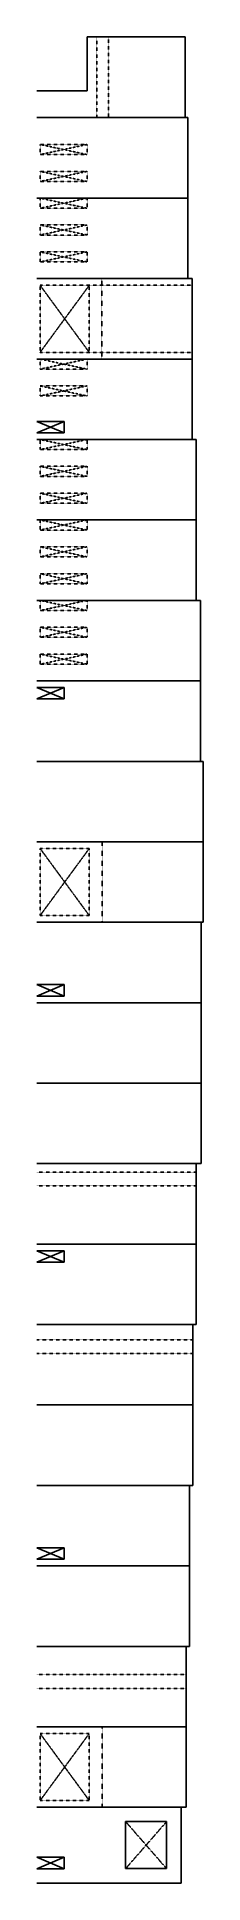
# Model space of a CAD drawing. Header units: inches. Extents: x -10781 to 50822, y -3854 to 38989.
# Drawn here: x -2625 to -2032, y 11462 to 18054 of the extents above; entities that cross this region are included whole.
import ezdxf

# ---------------------------------------------------------------- set-up
doc = ezdxf.new("R2010")
doc.units = ezdxf.units.IN
doc.header["$LTSCALE"] = 0.025
doc.header["$MEASUREMENT"] = 0
doc.linetypes.add('HIDDEN', pattern=[6, 3, -3])
for name, color, linetype in [('0-35', 3, 'CONTINUOUS'), ('0-50', 10, 'CONTINUOUS'), ('hidden', 7, 'HIDDEN')]:
    doc.layers.add(name, color=color, linetype=linetype)

msp = doc.modelspace()

# ---------------------------------------------------------------- linework, layer by layer
at = {"layer": '0-35'}
for p, q in [((-2446.40494, 18053.6989), (-2096.40494, 18053.6989)), ((-2446.40494, 18053.6989), (-2446.40494, 17861.6989)), ((-2096.40494, 18053.6989), (-2096.40494, 17765.6989)), ((-2625.2863, 17861.6989), (-2446.40494, 17861.6989)), ((-2086.2863, 17765.6989), (-2625.2863, 17765.6989)), ((-2625.2863, 17765.6989), (-2096.40494, 17765.6989)), ((-2086.2863, 17478.0739), (-2086.2863, 17765.6989)), ((-2086.2863, 17478.0739), (-2625.2863, 17478.0739)), ((-2086.37566, 17478.0739), (-2625.2863, 17478.0739)), ((-2086.37566, 17190.8239), (-2086.37566, 17478.0739)), ((-2625.2863, 17190.8239), (-2086.37566, 17190.8239)), ((-2625.2863, 17190.8239), (-2071.2863, 17190.8239)), ((-2071.2863, 16903.5739), (-2071.2863, 17190.8239)), ((-2625.2863, 16903.5739), (-2071.2863, 16903.5739)), ((-2625.2863, 16903.5739), (-2071.2863, 16903.5739)), ((-2071.2863, 16616.3239), (-2071.2863, 16903.5739)), ((-2625.2863, 16680.9489), (-2527.7863, 16680.9489)), ((-2527.7863, 16639.9489), (-2527.7863, 16680.9489)), ((-2625.2863, 16639.9489), (-2527.7863, 16639.9489)), ((-2625.2863, 16616.3239), (-2071.2863, 16616.3239)), ((-2056.2863, 16616.3239), (-2625.2863, 16616.3239)), ((-2056.2863, 16616.3239), (-2056.2863, 16329.0739)), ((-2625.2863, 16329.0739), (-2056.2863, 16329.0739)), ((-2056.2863, 16329.0739), (-2625.2863, 16329.0739)), ((-2056.2863, 16041.8239), (-2056.2863, 16329.0739)), ((-2041.2863, 16041.8239), (-2625.2863, 16041.8239)), ((-2625.2863, 16041.8239), (-2056.2863, 16041.8239)), ((-2041.2863, 16041.8239), (-2041.2863, 15754.5739)), ((-2625.2863, 15754.5739), (-2041.2863, 15754.5739)), ((-2625.2863, 15754.5739), (-2041.2863, 15754.5739)), ((-2041.2863, 15754.5739), (-2041.2863, 15467.3239)), ((-2625.2863, 15730.9489), (-2527.7863, 15730.9489)), ((-2625.2863, 15689.9489), (-2527.7863, 15689.9489)), ((-2527.7863, 15730.9489), (-2527.7863, 15689.9489)), ((-2625.2863, 15467.3239), (-2032.2863, 15467.3239)), ((-2625.2863, 15467.3239), (-2041.2863, 15467.3239)), ((-2032.2863, 15180.0739), (-2032.2863, 15467.3239)), ((-2625.2863, 15180.0739), (-2032.2863, 15180.0739)), ((-2625.2863, 15180.0739), (-2032.2863, 15180.0739)), ((-2032.2863, 14892.8239), (-2032.2863, 15180.0739)), ((-2625.2863, 14892.8239), (-2032.2863, 14892.8239)), ((-2625.2863, 14892.8239), (-2039.2863, 14892.8239)), ((-2039.2863, 14605.5739), (-2039.2863, 14892.8239)), ((-2625.2863, 14670.1989), (-2527.7863, 14670.1989)), ((-2527.7863, 14629.1989), (-2527.7863, 14670.1989)), ((-2625.2863, 14629.1989), (-2527.7863, 14629.1989)), ((-2625.2863, 14605.5739), (-2039.2863, 14605.5739)), ((-2625.2863, 14605.5739), (-2039.2863, 14605.5739)), ((-2039.2863, 14318.3239), (-2039.2863, 14605.5739)), ((-2625.2863, 14318.3239), (-2039.2863, 14318.3239)), ((-2625.2863, 14318.3239), (-2039.2863, 14318.3239)), ((-2039.2863, 14031.0739), (-2039.2863, 14318.3239)), ((-2625.2863, 14031.0739), (-2039.2863, 14031.0739)), ((-2625.2863, 14031.0739), (-2056.2863, 14031.0739)), ((-2056.2863, 13743.8239), (-2056.2863, 14031.0739)), ((-2625.2863, 13743.8239), (-2056.2863, 13743.8239)), ((-2625.2863, 13743.8239), (-2056.2863, 13743.8239)), ((-2625.2863, 13720.1989), (-2527.7863, 13720.1989)), ((-2527.7863, 13720.1989), (-2527.7863, 13679.1989)), ((-2056.2863, 13743.8239), (-2056.2863, 13456.5739)), ((-2625.2863, 13679.1989), (-2527.7863, 13679.1989)), ((-2625.2863, 13456.5739), (-2056.2863, 13456.5739)), ((-2625.2863, 13456.5739), (-2068.2863, 13456.5739)), ((-2068.2863, 13169.3239), (-2068.2863, 13456.5739)), ((-2625.2863, 13169.3239), (-2068.2863, 13169.3239)), ((-2625.2863, 13169.3239), (-2068.2863, 13169.3239)), ((-2068.2863, 12882.0739), (-2068.2863, 13169.3239)), ((-2625.2863, 12882.0739), (-2080.2863, 12882.0739)), ((-2625.2863, 12882.0739), (-2068.2863, 12882.0739)), ((-2080.2863, 12594.8239), (-2080.2863, 12882.0739)), ((-2625.2863, 12659.4489), (-2527.7863, 12659.4489)), ((-2527.7863, 12618.4489), (-2527.7863, 12659.4489)), ((-2625.2863, 12618.4489), (-2527.7863, 12618.4489)), ((-2625.2863, 12594.8239), (-2080.2863, 12594.8239)), ((-2625.2863, 12594.8239), (-2080.2863, 12594.8239)), ((-2080.2863, 12307.5739), (-2080.2863, 12594.8239)), ((-2625.2863, 12307.5739), (-2080.2863, 12307.5739)), ((-2625.2863, 12307.5739), (-2092.2863, 12307.5739)), ((-2092.2863, 12020.3239), (-2092.2863, 12307.5739)), ((-2625.2863, 12020.3239), (-2092.2863, 12020.3239)), ((-2625.2863, 12020.3239), (-2092.2863, 12020.3239)), ((-2092.2863, 11733.0739), (-2092.2863, 12020.3239)), ((-2625.2863, 11733.0739), (-2110.2863, 11733.0739)), ((-2625.2863, 11733.0739), (-2092.2863, 11733.0739)), ((-2110.2863, 11733.0739), (-2110.2863, 11462.4489)), ((-2308.7863, 11681.9489), (-2162.2863, 11681.9489)), ((-2308.7863, 11681.9489), (-2308.7863, 11513.9489)), ((-2162.2863, 11681.9489), (-2162.2863, 11513.9489)), ((-2625.2863, 11554.5739), (-2527.7863, 11554.5739)), ((-2527.7863, 11554.5739), (-2527.7863, 11513.5739)), ((-2625.2863, 11513.5739), (-2527.7863, 11513.5739)), ((-2308.7863, 11513.9489), (-2162.2863, 11513.9489)), ((-2625.2863, 11462.4489), (-2110.2863, 11462.4489))]:
    msp.add_line(p, q, dxfattribs=at)
at = {"layer": '0-35', "color": 0, "linetype": 'HIDDEN', "ltscale": 2}
for p, q in [((-2393.2863, 16903.5739), (-2393.2863, 17190.8239)), ((-2392.2863, 14892.8239), (-2392.2863, 15180.0739)), ((-2392.2863, 11733.0739), (-2392.2863, 12020.3239))]:
    msp.add_line(p, q, dxfattribs=at)
at = {"layer": '0-50'}
for p, q in [((-2527.7863, 16680.9489), (-2625.2863, 16639.9489)), ((-2527.7863, 16639.9489), (-2625.2863, 16680.9489))]:
    msp.add_line(p, q, dxfattribs=at)
for points in [[(-2527.7863, 15730.9489), (-2625.2863, 15689.9489)], [(-2625.2863, 15730.9489), (-2527.7863, 15689.9489)], [(-2527.7863, 14629.1989), (-2625.2863, 14670.1989)], [(-2625.2863, 14629.1989), (-2527.7863, 14670.1989)], [(-2527.7863, 13720.1989), (-2625.2863, 13679.1989)], [(-2625.2863, 13720.1989), (-2527.7863, 13679.1989)], [(-2527.7863, 12618.4489), (-2625.2863, 12659.4489)], [(-2625.2863, 12618.4489), (-2527.7863, 12659.4489)], [(-2527.7863, 11554.5739), (-2625.2863, 11513.5739)], [(-2527.7863, 11513.5739), (-2625.2863, 11554.5739)]]:
    msp.add_lwpolyline(points, dxfattribs=at)
at = {"layer": 'hidden'}
for p, q in [((-2411.40494, 17767.34052), (-2411.40494, 18051.34052)), ((-2369.40494, 17767.69884), (-2369.40494, 18051.69884)), ((-2446.22049, 17669.64728), (-2614.30105, 17669.64728)), ((-2446.22049, 17633.65559), (-2614.30105, 17633.65559)), ((-2446.22049, 17573.63907), (-2614.30105, 17573.63907)), ((-2446.22049, 17537.6029), (-2614.30105, 17537.6029)), ((-2614.30105, 17478.0739), (-2614.30105, 17442.03773)), ((-2446.22049, 17478.0739), (-2446.22049, 17442.03773)), ((-2446.22049, 17442.03773), (-2614.30105, 17442.03773)), ((-2446.22049, 17382.37913), (-2614.30105, 17382.37913)), ((-2614.30105, 17382.37913), (-2614.30105, 17346.38744)), ((-2446.22049, 17346.38744), (-2614.30105, 17346.38744)), ((-2446.22049, 17382.37913), (-2446.22049, 17346.38744)), ((-2446.22049, 17286.32645), (-2614.30105, 17286.32645)), ((-2614.30105, 17286.32645), (-2614.30105, 17250.29028)), ((-2446.22049, 17286.32645), (-2446.22049, 17250.29028)), ((-2446.22049, 17250.29028), (-2614.30105, 17250.29028)), ((-2614.2863, 16927.24669), (-2614.2863, 17167.17078)), ((-2614.2863, 17167.17078), (-2438.2863, 17167.17078)), ((-2438.2863, 16927.24669), (-2438.2863, 17167.17078)), ((-2438.2863, 17167.17078), (-2071.2863, 17167.17078)), ((-2614.2863, 16927.24669), (-2438.2863, 16927.24669)), ((-2614.2863, 16867.68382), (-2614.2863, 16903.5739)), ((-2446.2863, 16867.68382), (-2446.2863, 16903.5739)), ((-2438.2863, 16927.24669), (-2071.2863, 16927.24669)), ((-2614.2863, 16867.68382), (-2446.2863, 16867.68382)), ((-2614.2863, 16807.78537), (-2446.2863, 16807.78537)), ((-2614.2863, 16771.86448), (-2614.2863, 16807.78537)), ((-2446.2863, 16807.78537), (-2446.2863, 16771.86448)), ((-2614.2863, 16771.86448), (-2446.2863, 16771.86448)), ((-2614.30105, 16616.3239), (-2614.30105, 16580.28773)), ((-2446.22049, 16616.3239), (-2446.22049, 16580.28773)), ((-2446.22049, 16580.28773), (-2614.30105, 16580.28773)), ((-2446.22049, 16520.62913), (-2614.30105, 16520.62913)), ((-2614.30105, 16520.62913), (-2614.30105, 16484.63744)), ((-2446.22049, 16484.63744), (-2614.30105, 16484.63744)), ((-2446.22049, 16520.62913), (-2446.22049, 16484.63744)), ((-2446.22049, 16424.57645), (-2614.30105, 16424.57645)), ((-2614.30105, 16424.57645), (-2614.30105, 16388.54028)), ((-2446.22049, 16424.57645), (-2446.22049, 16388.54028)), ((-2446.22049, 16388.54028), (-2614.30105, 16388.54028)), ((-2614.30105, 16329.0739), (-2614.30105, 16293.03773)), ((-2446.22049, 16293.03773), (-2614.30105, 16293.03773)), ((-2446.22049, 16329.0739), (-2446.22049, 16293.03773)), ((-2446.22049, 16233.37913), (-2614.30105, 16233.37913)), ((-2614.30105, 16233.37913), (-2614.30105, 16197.38744)), ((-2446.22049, 16233.37913), (-2446.22049, 16197.38744)), ((-2446.22049, 16197.38744), (-2614.30105, 16197.38744)), ((-2446.22049, 16137.32645), (-2614.30105, 16137.32645)), ((-2614.30105, 16137.32645), (-2614.30105, 16101.29028)), ((-2446.22049, 16101.29028), (-2614.30105, 16101.29028)), ((-2446.22049, 16137.32645), (-2446.22049, 16101.29028)), ((-2614.30105, 16041.8239), (-2614.30105, 16005.78773)), ((-2446.22049, 16041.8239), (-2446.22049, 16005.78773)), ((-2446.22049, 16005.78773), (-2614.30105, 16005.78773)), ((-2446.22049, 15946.12913), (-2614.30105, 15946.12913)), ((-2614.30105, 15946.12913), (-2614.30105, 15910.13744)), ((-2446.22049, 15910.13744), (-2614.30105, 15910.13744)), ((-2446.22049, 15946.12913), (-2446.22049, 15910.13744)), ((-2446.22049, 15850.07645), (-2614.30105, 15850.07645)), ((-2614.30105, 15850.07645), (-2614.30105, 15814.04028)), ((-2446.22049, 15850.07645), (-2446.22049, 15814.04028)), ((-2446.22049, 15814.04028), (-2614.30105, 15814.04028)), ((-2614.2863, 14916.49669), (-2614.2863, 15156.42078)), ((-2614.2863, 15156.42078), (-2438.2863, 15156.42078)), ((-2438.2863, 14916.49669), (-2438.2863, 15156.42078)), ((-2614.2863, 14916.49669), (-2438.2863, 14916.49669)), ((-2625.2863, 14000.16374), (-2056.2863, 14000.16374)), ((-2625.2863, 13952.08976), (-2056.2863, 13952.08976)), ((-2068.2863, 13402.34952), (-2625.2863, 13402.34952)), ((-2068.2863, 13353.24018), (-2625.2863, 13353.24018)), ((-2625.2863, 12207.3239), (-2092.2863, 12207.3239)), ((-2625.2863, 12157.3239), (-2092.2863, 12157.3239)), ((-2614.2863, 11756.74669), (-2614.2863, 11996.67078)), ((-2614.2863, 11996.67078), (-2438.2863, 11996.67078)), ((-2438.2863, 11756.74669), (-2438.2863, 11996.67078)), ((-2614.2863, 11756.74669), (-2438.2863, 11756.74669))]:
    msp.add_line(p, q, dxfattribs=at)
for points in [[(-2614.30105, 17669.64728), (-2614.30105, 17633.65559)], [(-2446.22049, 17633.65559), (-2614.30105, 17669.64728)], [(-2446.22049, 17669.64728), (-2614.30105, 17633.65559)], [(-2446.22049, 17669.64728), (-2446.22049, 17633.65559)], [(-2614.30105, 17573.63907), (-2614.30105, 17537.6029)], [(-2446.22049, 17537.6029), (-2614.30105, 17573.63907)], [(-2446.22049, 17573.63907), (-2614.30105, 17537.6029)], [(-2446.22049, 17573.63907), (-2446.22049, 17537.6029)], [(-2446.22049, 17442.03773), (-2614.30105, 17478.0739)], [(-2614.30105, 17442.03773), (-2446.22049, 17478.0739)], [(-2446.22049, 17346.38744), (-2614.30105, 17382.37913)], [(-2446.22049, 17382.37913), (-2614.30105, 17346.38744)], [(-2446.22049, 17250.29028), (-2614.30105, 17286.32645)], [(-2446.22049, 17286.32645), (-2614.30105, 17250.29028)], [(-2438.2863, 16927.24669), (-2614.2863, 17167.17078)], [(-2614.2863, 16927.24669), (-2438.2863, 17167.17078)], [(-2446.2863, 16867.68382), (-2614.2863, 16903.5739)], [(-2614.2863, 16867.68382), (-2446.2863, 16903.5739)], [(-2446.2863, 16771.86448), (-2614.2863, 16807.78537)], [(-2614.2863, 16771.86448), (-2446.2863, 16807.78537)], [(-2446.22049, 16580.28773), (-2614.30105, 16616.3239)], [(-2614.30105, 16580.28773), (-2446.22049, 16616.3239)], [(-2446.22049, 16484.63744), (-2614.30105, 16520.62913)], [(-2446.22049, 16520.62913), (-2614.30105, 16484.63744)], [(-2446.22049, 16388.54028), (-2614.30105, 16424.57645)], [(-2446.22049, 16424.57645), (-2614.30105, 16388.54028)], [(-2446.22049, 16293.03773), (-2614.30105, 16329.0739)], [(-2614.30105, 16293.03773), (-2446.22049, 16329.0739)], [(-2446.22049, 16197.38744), (-2614.30105, 16233.37913)], [(-2446.22049, 16233.37913), (-2614.30105, 16197.38744)], [(-2446.22049, 16101.29028), (-2614.30105, 16137.32645)], [(-2446.22049, 16137.32645), (-2614.30105, 16101.29028)], [(-2446.22049, 16005.78773), (-2614.30105, 16041.8239)], [(-2614.30105, 16005.78773), (-2446.22049, 16041.8239)], [(-2446.22049, 15910.13744), (-2614.30105, 15946.12913)], [(-2446.22049, 15946.12913), (-2614.30105, 15910.13744)], [(-2446.22049, 15814.04028), (-2614.30105, 15850.07645)], [(-2446.22049, 15850.07645), (-2614.30105, 15814.04028)], [(-2438.2863, 14916.49669), (-2614.2863, 15156.42078)], [(-2614.2863, 14916.49669), (-2438.2863, 15156.42078)], [(-2438.2863, 11756.74669), (-2614.2863, 11996.67078)], [(-2614.2863, 11756.74669), (-2438.2863, 11996.67078)], [(-2162.2863, 11513.9489), (-2308.7863, 11681.9489)], [(-2308.7863, 11513.9489), (-2162.2863, 11681.9489)]]:
    msp.add_lwpolyline(points, dxfattribs=at)

doc.saveas('drawing.dxf')
